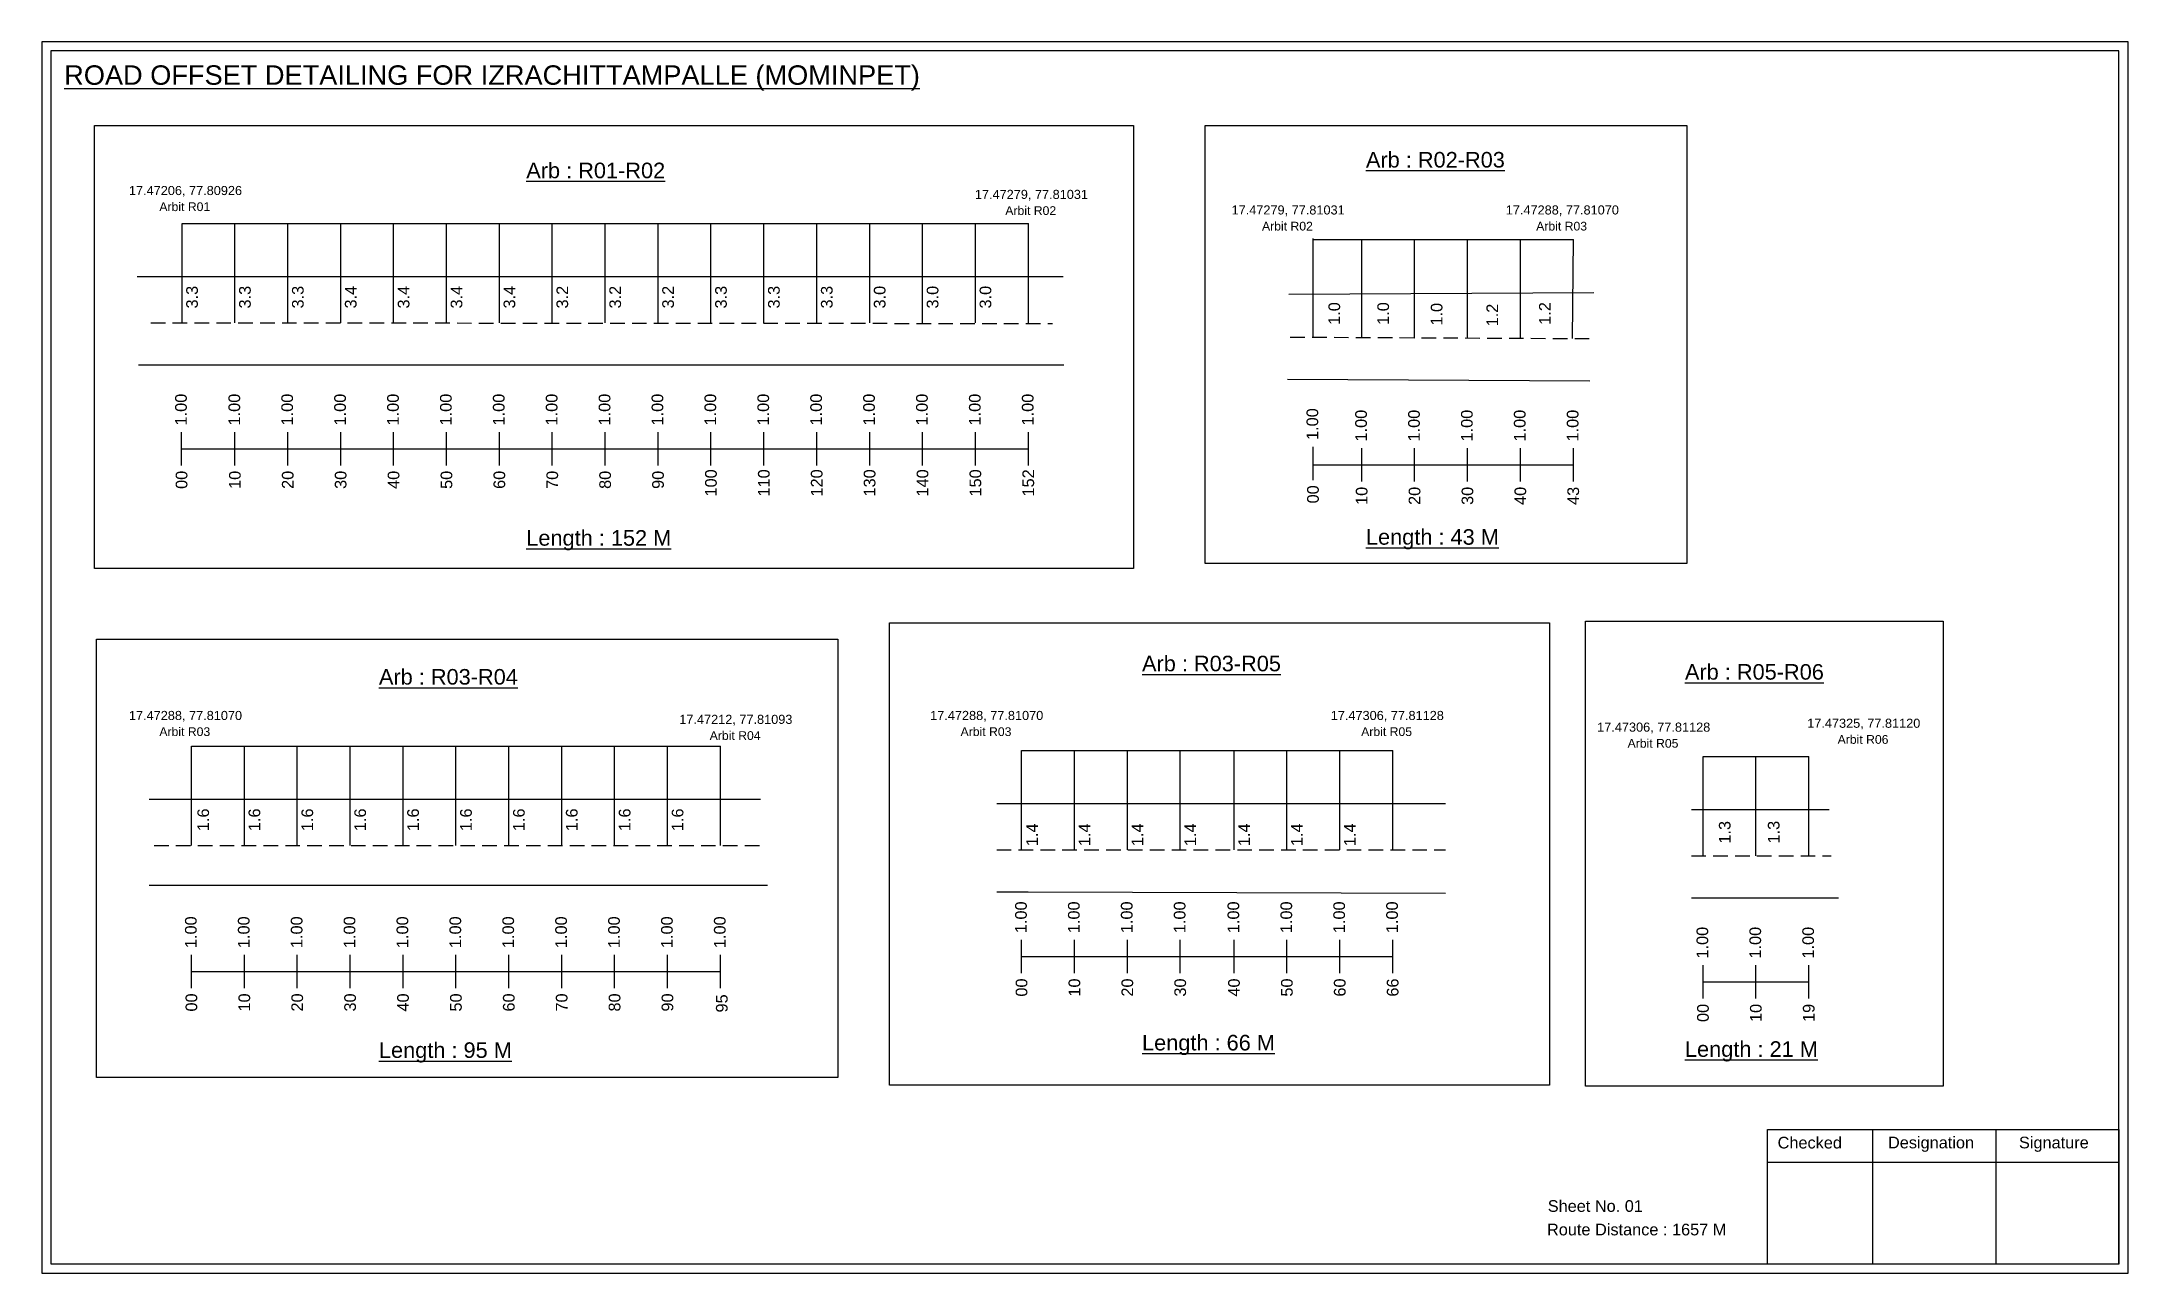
# Model space of a CAD drawing. Header units: inches. Extents: x 434 to 6095, y 540 to 1040.
# Drawn here: x 2673 to 3210, y 645 to 962 of the extents above; entities that cross this region are included whole.
import ezdxf

# ---------------------------------------------------------------- set-up
doc = ezdxf.new("R2010")
doc.units = ezdxf.units.IN
doc.header["$MEASUREMENT"] = 0
doc.linetypes.add('DASHED2', pattern=[0.375, 0.25, -0.125])
doc.layers.add('PDF_Geometry', color=7, linetype='Continuous')
doc.layers.add('PDF_Text', color=5, linetype='Continuous')
doc.styles.add('PDF Arial', font='arial.ttf')
doc.styles.get("Standard").update_dxf_attribs({"font": 'arial.ttf'})

msp = doc.modelspace()

# ---------------------------------------------------------------- texts
at = {"color": 242, "true_color": 0xcd2027}
for s, height, p in [('%%UROAD OFFSET DETAILING FOR IZRACHITTAMPALLE (MOMINPET)', 5, (2678.85, 950.52)), ('%%UArb : R01-R02', 4, (2797.66, 926.49)), ('%%UArb : R02-R03', 4, (3013.55, 929.24)), ('%%ULength : 152 M', 4, (2797.66, 831.99)), ('%%ULength : 43 M', 4, (3013.55, 832.24)), ('%%UArb : R03-R04', 4, (2759.78, 796.27)), ('%%UArb : R03-R05', 4, (2955.98, 799.69)), ('%%UArb : R05-R06', 4, (3095.57, 797.54)), ('%%ULength : 95 M', 4, (2759.78, 700.27)), ('%%ULength : 66 M', 4, (2955.98, 702.19)), ('%%ULength : 21 M', 4, (3095.57, 700.54))]:
    msp.add_text(s, height=height, dxfattribs=at).set_placement(p)
at = {"color": 5}
for s, height, p in [('17.47206, 77.80926', 2.34, (2695.5, 922.16)), ('17.47279, 77.81031', 2.34, (2913, 921.16)), ('Arbit R01', 2.246, (2703.32, 918.04)), ('Arbit R02', 2.246, (2920.82, 917.04)), ('17.47279, 77.81031', 2.34, (2979, 917.16)), ('17.47288, 77.81070', 2.34, (3049.5, 917.16)), ('Arbit R02', 2.246, (2986.82, 913.04)), ('Arbit R03', 2.246, (3057.32, 913.04)), ('17.47288, 77.81070', 2.34, (2695.5, 787.16)), ('17.47288, 77.81070', 2.34, (2901.5, 787.16)), ('17.47306, 77.81128', 2.34, (3004.5, 787.16)), ('Arbit R03', 2.246, (2703.32, 783.04)), ('17.47212, 77.81093', 2.34, (2837, 786.16)), ('Arbit R04', 2.246, (2844.82, 782.04)), ('Arbit R03', 2.246, (2909.32, 783.04)), ('Arbit R05', 2.246, (3012.32, 783.04)), ('17.47306, 77.81128', 2.34, (3073, 784.16)), ('17.47325, 77.81120', 2.34, (3127, 785.16)), ('Arbit R06', 2.246, (3134.82, 781.04)), ('Arbit R05', 2.246, (3080.82, 780.04))]:
    msp.add_text(s, height=height, dxfattribs=at).set_placement(p)
for s, p in [('3.3', (2713.22, 892.99)), ('3.3', (2726.82, 892.99)), ('3.3', (2740.42, 892.99)), ('3.4', (2754.02, 892.99)), ('3.4', (2767.62, 892.99)), ('3.4', (2781.22, 892.99)), ('3.4', (2794.82, 892.99)), ('3.2', (2808.42, 892.99)), ('3.2', (2822.02, 892.99)), ('3.2', (2835.62, 892.99)), ('3.3', (2849.22, 892.99)), ('3.3', (2862.82, 892.99)), ('3.3', (2876.42, 892.99)), ('3.0', (2890.02, 892.99)), ('3.0', (2903.62, 892.99)), ('3.0', (2917.22, 892.99)), ('1.0', (3006.9, 888.78)), ('1.0', (3019.48, 888.78)), ('1.0', (3033.22, 888.59)), ('1.2', (3047.53, 888.39)), ('1.2', (3061.05, 888.8)), ('1.6', (2716.09, 758.59)), ('1.6', (2729.25, 758.59)), ('1.6', (2742.85, 758.59)), ('1.6', (2756.45, 758.59)), ('1.6', (2770.05, 758.59)), ('1.6', (2783.65, 758.59)), ('1.6', (2797.25, 758.59)), ('1.6', (2810.85, 758.59)), ('1.6', (2824.45, 758.59)), ('1.6', (2838.05, 758.59)), ('1.4', (2929.19, 754.74)), ('1.4', (2942.69, 754.74)), ('1.4', (2956.29, 754.74)), ('1.4', (2969.89, 754.74)), ('1.4', (2983.7, 754.74)), ('1.4', (2997.3, 754.74)), ('1.4', (3010.9, 754.74)), ('1.3', (3107.29, 755.37)), ('1.3', (3119.88, 755.4))]:
    msp.add_text(s, height=3, rotation=90).set_placement(p)
at = {"color": 217, "true_color": 0x93278f}
for s, p in [('1.00', (2710.37, 862.91)), ('1.00', (2724.08, 862.91)), ('1.00', (2737.68, 862.91)), ('1.00', (2751.28, 862.91)), ('1.00', (2764.88, 862.91)), ('1.00', (2778.48, 862.91)), ('1.00', (2792.08, 862.91)), ('1.00', (2805.68, 862.91)), ('1.00', (2819.28, 862.91)), ('1.00', (2832.88, 862.91)), ('1.00', (2846.48, 862.91)), ('1.00', (2860.08, 862.91)), ('1.00', (2873.68, 862.91)), ('1.00', (2887.28, 862.91)), ('1.00', (2900.88, 862.91)), ('1.00', (2914.48, 862.91)), ('1.00', (2928.08, 862.91)), ('1.00', (3001.27, 859.18)), ('1.00', (3013.79, 858.79)), ('1.00', (3027.39, 858.79)), ('1.00', (3040.99, 858.79)), ('1.00', (3054.59, 858.79)), ('1.00', (3068.19, 858.79)), ('00', (2710.52, 846.59)), ('10', (2724.23, 846.59)), ('20', (2737.83, 846.59)), ('30', (2751.43, 846.59)), ('40', (2765.03, 846.59)), ('50', (2778.63, 846.59)), ('60', (2792.23, 846.59)), ('70', (2805.83, 846.59)), ('80', (2819.43, 846.59)), ('90', (2833.03, 846.59)), ('100', (2846.63, 844.64)), ('110', (2860.23, 844.64)), ('120', (2873.83, 844.64)), ('130', (2887.43, 844.64)), ('140', (2901.03, 844.64)), ('150', (2914.63, 844.64)), ('152', (2928.23, 844.64)), ('00', (3001.42, 842.86)), ('10', (3013.94, 842.47)), ('20', (3027.54, 842.47)), ('30', (3041.14, 842.47)), ('40', (3054.74, 842.47)), ('43', (3068.34, 842.47)), ('1.00', (2926.34, 732.35)), ('1.00', (2939.94, 732.35)), ('1.00', (2953.54, 732.35)), ('1.00', (2967.14, 732.35)), ('1.00', (2980.96, 732.35)), ('1.00', (2994.56, 732.35)), ('1.00', (3008.16, 732.35)), ('1.00', (3021.76, 732.35)), ('1.00', (2712.91, 728.51)), ('1.00', (2726.51, 728.51)), ('1.00', (2740.11, 728.51)), ('1.00', (2753.71, 728.51)), ('1.00', (2767.31, 728.51)), ('1.00', (2780.91, 728.51)), ('1.00', (2794.51, 728.51)), ('1.00', (2808.11, 728.51)), ('1.00', (2821.71, 728.51)), ('1.00', (2835.31, 728.51)), ('1.00', (2848.91, 728.51)), ('1.00', (3101.54, 725.82)), ('1.00', (3115.14, 725.82)), ('1.00', (3128.74, 725.82)), ('00', (2926.49, 716.03)), ('10', (2940.09, 716.03)), ('20', (2953.69, 716.03)), ('30', (2967.29, 716.03)), ('40', (2981.11, 716.03)), ('50', (2994.71, 716.03)), ('60', (3008.31, 716.03)), ('66', (3021.91, 716.03)), ('00', (2713.06, 712.19)), ('10', (2726.66, 712.19)), ('20', (2740.26, 712.19)), ('30', (2753.86, 712.19)), ('40', (2767.46, 712.19)), ('50', (2781.06, 712.19)), ('60', (2794.66, 712.19)), ('70', (2808.26, 712.19)), ('80', (2821.86, 712.19)), ('90', (2835.46, 712.19)), ('95', (2849.43, 711.95)), ('00', (3101.69, 709.5)), ('10', (3115.29, 709.5)), ('19', (3128.89, 709.5))]:
    msp.add_text(s, height=3, rotation=90, dxfattribs=at).set_placement(p)
for s, p in [('Sheet No. 01', (3060.29, 660.68)), ('Route Distance : 1657 M', (3060.1, 654.63))]:
    msp.add_text(s, height=3).set_placement(p)
at = {"layer": 'PDF_Text', "color": 7, "attachment_point": 7, "style": 'PDF Arial'}
for s, insert, char_height in [('Checked', (3119.39, 676.93), 3.001), ('Designation', (3147.77, 676.1), 3.0006), ('Signature', (3181.45, 676.1), 3.001)]:
    msp.add_mtext(s, dxfattribs=dict(at, insert=insert, char_height=char_height))

# ---------------------------------------------------------------- linework, layer by layer
at = {"color": 5}
for p, q in [((2709.15, 914.85), (2926.75, 914.85)), ((2999.94, 910.73), (3066.87, 910.73)), ((2711.58, 780.45), (2847.58, 780.45)), ((2925.02, 779.28), (3020.43, 779.28)), ((3100.21, 777.76), (3127.41, 777.76))]:
    msp.add_line(p, q, dxfattribs=at)
for p, q in [((2709.15, 889.32), (2709.15, 914.85)), ((2722.75, 889.32), (2722.75, 914.85)), ((2736.35, 889.32), (2736.35, 914.85)), ((2749.95, 889.32), (2749.95, 914.85)), ((2763.55, 889.32), (2763.55, 914.85)), ((2777.15, 889.32), (2777.15, 914.85)), ((2790.75, 889.32), (2790.75, 914.85)), ((2804.35, 889.32), (2804.35, 914.85)), ((2817.95, 889.32), (2817.95, 914.85)), ((2831.55, 889.32), (2831.55, 914.85)), ((2845.15, 889.32), (2845.15, 914.85)), ((2858.75, 889.32), (2858.75, 914.85)), ((2872.35, 889.32), (2872.35, 914.85)), ((2885.95, 889.32), (2885.95, 914.85)), ((2899.55, 889.32), (2899.55, 914.85)), ((2913.15, 889.32), (2913.15, 914.85)), ((2926.75, 889.32), (2926.75, 914.85)), ((2999.94, 885.49), (2999.94, 911.03)), ((3012.47, 885.44), (3012.47, 910.73)), ((3026.07, 885.39), (3026.07, 910.73)), ((3039.67, 885.45), (3039.67, 910.73)), ((3053.27, 885.19), (3053.27, 910.73)), ((3066.64, 885.23), (3066.87, 910.73)), ((2697.61, 901.2), (2935.69, 901.2)), ((2993.74, 896.69), (3072.11, 897.06)), ((2698, 878.52), (2935.85, 878.48)), ((2993.37, 874.85), (3071.1, 874.42)), ((2711.58, 754.92), (2711.58, 780.45)), ((2725.18, 754.92), (2725.18, 780.45)), ((2738.78, 754.92), (2738.78, 780.45)), ((2752.38, 754.92), (2752.38, 780.45)), ((2765.98, 754.92), (2765.98, 780.45)), ((2779.58, 754.92), (2779.58, 780.45)), ((2793.18, 754.92), (2793.18, 780.45)), ((2806.78, 754.92), (2806.78, 780.45)), ((2820.38, 754.92), (2820.38, 780.45)), ((2833.98, 754.92), (2833.98, 780.45)), ((2847.58, 754.92), (2847.58, 780.45)), ((2925.02, 753.75), (2925.02, 779.28)), ((2938.62, 753.75), (2938.62, 779.28)), ((2952.22, 753.75), (2952.22, 779.28)), ((2965.82, 753.75), (2965.82, 779.28)), ((2979.63, 753.75), (2979.63, 779.28)), ((2993.23, 753.75), (2993.23, 779.28)), ((3006.83, 753.75), (3006.83, 779.28)), ((3020.43, 753.75), (3020.43, 779.28)), ((3100.21, 752.23), (3100.21, 777.76)), ((3113.81, 752.23), (3113.81, 777.76)), ((3127.41, 752.23), (3127.41, 777.76)), ((2700.7, 766.8), (2857.86, 766.8)), ((3034.03, 765.63), (2918.61, 765.63)), ((3097.21, 764.11), (3132.64, 764.11)), ((2859.68, 744.62), (2700.7, 744.62)), ((2918.61, 742.94), (2926.67, 742.94)), ((2926.67, 742.94), (3034.03, 742.65)), ((3097.21, 741.43), (3135.03, 741.43))]:
    msp.add_line(p, q)
at = {"linetype": 'DASHED2', "ltscale": 15}
for p, q in [((2701.11, 889.32), (2932.99, 889.14)), ((2994.09, 885.64), (3072.37, 885.23)), ((2701.97, 754.92), (2857.86, 754.92)), ((2918.61, 753.75), (3034.03, 753.75)), ((3097.21, 752.23), (3133.12, 752.23))]:
    msp.add_line(p, q, dxfattribs=at)
at = {"color": 217, "true_color": 0x93278f}
for p, q in [((2709.05, 852.62), (2709.05, 861.17)), ((2722.75, 852.62), (2722.75, 861.17)), ((2736.35, 852.62), (2736.35, 861.17)), ((2749.95, 852.62), (2749.95, 861.17)), ((2763.55, 852.62), (2763.55, 861.17)), ((2777.15, 852.62), (2777.15, 861.17)), ((2790.75, 852.62), (2790.75, 861.17)), ((2804.35, 852.62), (2804.35, 861.17)), ((2817.95, 852.62), (2817.95, 861.17)), ((2831.55, 852.62), (2831.55, 861.17)), ((2845.15, 852.62), (2845.15, 861.17)), ((2858.75, 852.62), (2858.75, 861.17)), ((2872.35, 852.62), (2872.35, 861.17)), ((2885.95, 852.62), (2885.95, 861.17)), ((2899.55, 852.62), (2899.55, 861.17)), ((2913.15, 852.62), (2913.15, 861.17)), ((2926.75, 852.62), (2926.75, 861.17)), ((2709.15, 856.89), (2926.75, 856.93)), ((2999.94, 848.88), (2999.94, 857.44)), ((3012.47, 848.49), (3012.47, 857.05)), ((3026.07, 848.49), (3026.07, 857.05)), ((3039.67, 848.49), (3039.67, 857.05)), ((3053.27, 848.49), (3053.27, 857.05)), ((3066.87, 848.49), (3066.87, 857.05)), ((2999.94, 852.76), (3066.87, 852.78)), ((2925.02, 722.05), (2925.02, 730.61)), ((2938.62, 722.05), (2938.62, 730.61)), ((2952.22, 722.05), (2952.22, 730.61)), ((2965.82, 722.05), (2965.82, 730.61)), ((2979.63, 722.05), (2979.63, 730.61)), ((2993.23, 722.05), (2993.23, 730.61)), ((3006.83, 722.05), (3006.83, 730.61)), ((3020.43, 722.05), (3020.43, 730.61)), ((2711.58, 718.22), (2711.58, 726.78)), ((2725.18, 718.22), (2725.18, 726.78)), ((2738.78, 718.22), (2738.78, 726.78)), ((2752.38, 718.22), (2752.38, 726.78)), ((2765.98, 718.22), (2765.98, 726.78)), ((2779.58, 718.22), (2779.58, 726.78)), ((2793.18, 718.22), (2793.18, 726.78)), ((2806.78, 718.22), (2806.78, 726.78)), ((2820.38, 718.22), (2820.38, 726.78)), ((2833.98, 718.22), (2833.98, 726.78)), ((2847.58, 718.22), (2847.58, 726.78)), ((2925.02, 726.32), (3020.43, 726.38)), ((2711.58, 722.49), (2847.58, 722.52)), ((3100.21, 715.53), (3100.21, 724.09)), ((3100.21, 719.8), (3127.41, 719.8)), ((3113.81, 715.53), (3113.81, 724.09)), ((3127.41, 715.53), (3127.41, 724.09))]:
    msp.add_line(p, q, dxfattribs=at)
for points in [[(2686.66, 940.01), (2953.78, 940.01), (2953.78, 826.09), (2686.66, 826.09)], [(2972.24, 940.09), (3096.04, 940.09), (3096.04, 827.41), (2972.24, 827.41)], [(2891.09, 812.12), (3060.71, 812.12), (3060.71, 693.29), (2891.09, 693.29)], [(3070, 812.61), (3161.94, 812.61), (3161.94, 693), (3070, 693)], [(2687.19, 807.94), (2877.74, 807.94), (2877.74, 695.26), (2687.19, 695.26)]]:
    msp.add_lwpolyline(points, close=True)
at = {"layer": 'PDF_Geometry'}
for points in [[(2673.08, 961.59), (2673.08, 644.88), (3209.55, 644.88), (3209.55, 961.59)], [(2675.4, 959.27), (2675.4, 647.3), (3207.13, 647.3), (3207.13, 959.27)]]:
    msp.add_lwpolyline(points, close=True, dxfattribs=at)
at = {"layer": 'PDF_Geometry', "color": 242, "true_color": 0xcc1f26}
msp.add_lwpolyline([(3207.13, 647.21), (3116.79, 647.21), (3116.79, 681.82), (3207.13, 681.82)], close=True, dxfattribs=at)
for points in [[(3143.77, 681.82), (3143.77, 647.21)], [(3175.5, 681.82), (3175.5, 647.21)], [(3116.79, 673.44), (3207.13, 673.44)]]:
    msp.add_lwpolyline(points, dxfattribs=at)

msp.set_redraw_order([(e.dxf.handle, doc.entitydb.next_handle()) for e in msp.query("TEXT MTEXT ATTDEF DIMENSION ARC_DIMENSION")])  # texts and dimensions are drawn at this point

doc.saveas('drawing.dxf')
